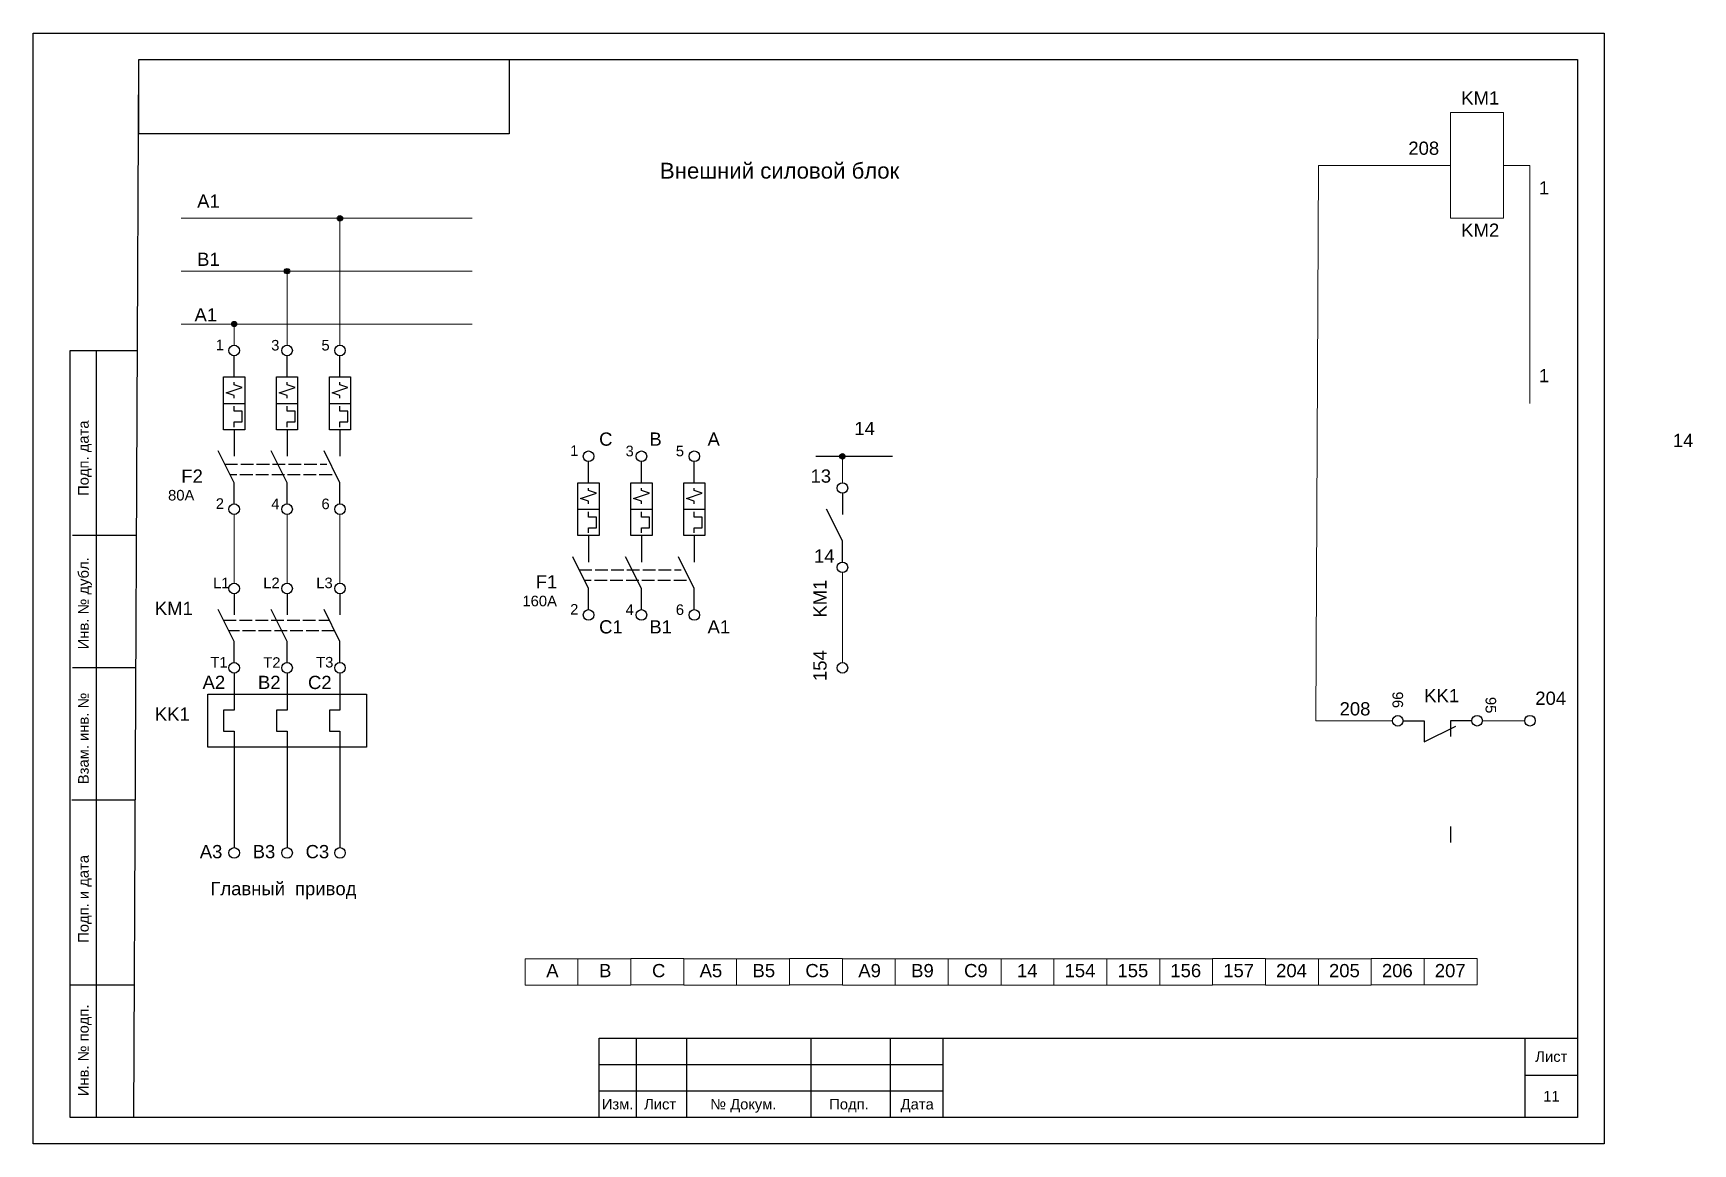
# Model space of a CAD drawing. Header units: millimetres. Extents: x 1674 to 4134, y 2914 to 4124.
# Drawn here: x 3317 to 3630.8, y 3290 to 3500 of the extents above; entities that cross this region are included whole.
import ezdxf

# ---------------------------------------------------------------- set-up
doc = ezdxf.new("R2010")
doc.units = ezdxf.units.MM
doc.linetypes.add('ACAD_ISO02W100', pattern=[15, 12, -3])
doc.layers.add('Аппаратура', color=7, linetype='Continuous', lineweight=20)
doc.layers.add('Рамки', color=7, linetype='Continuous', lineweight=25)
doc.styles.get("Standard").update_dxf_attribs({"font": 'arial.ttf'})

msp = doc.modelspace()

# ---------------------------------------------------------------- texts
at = {"layer": 'Рамки'}
for s, height, p in [('KM1', 2.5, (3587, 3486.5)), ('208', 2.5, (3577, 3477)), ('Внешний силовой блок', 3, (3435.5, 3472.5)), ('1', 2.5, (3601.68, 3469.51)), ('A1', 2.5, (3348, 3467)), ('KM2', 2.5, (3587, 3461.5)), ('B1', 2.5, (3348, 3456)), ('A1', 2.5, (3347.5, 3445.5)), ('1', 2, (3351.52, 3440.06)), ('3', 2, (3362, 3440)), ('5', 2, (3371.5, 3440)), ('1', 2.5, (3601.68, 3434.01)), ('14', 2.5, (3472.25, 3424)), ('C', 2.5, (3424, 3422)), ('B', 2.5, (3433.5, 3422)), ('A', 2.5, (3444.5, 3422)), ('14', 2.5, (3627, 3421.75)), ('1', 2, (3418.52, 3420.06)), ('3', 2, (3429, 3420)), ('5', 2, (3438.5, 3420)), ('F2', 2.5, (3345, 3415)), ('13', 2.5, (3463.97, 3415.01)), ('80A', 2, (3342.5, 3411.64)), ('2', 2, (3351.52, 3410.06)), ('4', 2, (3362, 3410)), ('6', 2, (3371.5, 3410)), ('14', 2.5, (3464.62, 3399.88)), ('L1', 2, (3351.02, 3395.06)), ('L2', 2, (3360.5, 3395.06)), ('L3', 2, (3370.52, 3395.06)), ('F1', 2.5, (3412, 3395)), ('KM1', 2.5, (3340, 3390)), ('160A', 2, (3409.5, 3391.64)), ('2', 2, (3418.52, 3390.06)), ('4', 2, (3429, 3390)), ('6', 2, (3438.5, 3390)), ('C1', 2.5, (3424, 3386.5)), ('B1', 2.5, (3433.5, 3386.5)), ('A1', 2.5, (3444.5, 3386.5)), ('T1', 2, (3350.5, 3380.06)), ('T2', 2, (3360.5, 3380)), ('T3', 2, (3370.5, 3380.06)), ('A2', 2.5, (3349.02, 3376.01)), ('B2', 2.5, (3359.5, 3376)), ('C2', 2.5, (3368.96, 3375.99)), ('208', 2.5, (3564, 3371)), ('KK1', 2.5, (3580, 3373.5)), ('204', 2.5, (3601, 3373)), ('KK1', 2.5, (3340, 3370)), ('A3', 2.5, (3348.5, 3344)), ('B3', 2.5, (3358.5, 3344)), ('C3', 2.5, (3368.5, 3344)), ('Главный', 2.5, (3350.5, 3337)), ('привод', 2.5, (3366.5, 3337)), ('A', 2.5, (3414, 3321.5)), ('B', 2.5, (3424, 3321.5)), ('C', 2.5, (3434, 3321.5)), ('A5', 2.5, (3443, 3321.5)), ('B5', 2.5, (3453, 3321.5)), ('C5', 2.5, (3463, 3321.5)), ('A9', 2.5, (3473, 3321.5)), ('B9', 2.5, (3483, 3321.5)), ('C9', 2.5, (3493, 3321.5)), ('14', 2.5, (3503, 3321.5)), ('154', 2.5, (3512, 3321.5)), ('155', 2.5, (3522, 3321.5)), ('156', 2.5, (3532, 3321.5)), ('157', 2.5, (3542, 3321.5)), ('204', 2.5, (3552, 3321.5)), ('205', 2.5, (3562, 3321.5)), ('206', 2.5, (3572, 3321.5)), ('207', 2.5, (3582, 3321.5))]:
    msp.add_text(s, height=height).set_placement(p)
for s, height, rotation, p in [('KM1', 2.5, 90, (3467, 3389.5)), ('154', 2.5, 90, (3467, 3377.5)), ('96', 2, 270, (3574, 3375.5)), ('95', 2, 270, (3591.6, 3374.5))]:
    msp.add_text(s, height=height, rotation=rotation).set_placement(p)
for s, p in [('Подп. дата', (3327.5, 3412.5)), ('Инв. № дубл.', (3327.5, 3383.5)), ('Взам. инв. №', (3327.5, 3358)), ('Подп. и дата', (3327.5, 3328)), ('Инв. № подп.', (3327.5, 3299))]:
    msp.add_text(s, height=2, rotation=90, dxfattribs=at).set_placement(p)
for s, p in [('Лист', (3601, 3305.5)), ('Изм.', (3424.5, 3296.5)), ('Лист', (3432.5, 3296.5)), ('№ Докум.', (3445, 3296.5)), ('Подп.', (3467.5, 3296.5)), ('Дата', (3481, 3296.5)), ('11', (3602.5, 3298))]:
    msp.add_text(s, height=2, dxfattribs=at).set_placement(p)

# ---------------------------------------------------------------- hatches: boundary and pattern name
h = msp.add_hatch(color=256)
h.dxf.hatch_style = 1
h.paths.add_polyline_path([(3375.5, 3465, 1), (3374.5, 3465, 1)])
h = msp.add_hatch(color=256)
h.dxf.hatch_style = 1
h.paths.add_polyline_path([(3365.5, 3455, 1), (3364.5, 3455, 1)])
h = msp.add_hatch(color=256)
h.dxf.hatch_style = 1
h.paths.add_polyline_path([(3355.5, 3445, 1), (3354.5, 3445, 1)])
h = msp.add_hatch(color=256)
h.dxf.hatch_style = 1
h.paths.add_polyline_path([(3470.5, 3420, 1), (3469.5, 3420, 1)])

# ---------------------------------------------------------------- linework, layer by layer
for p, q in [((3355, 3435), (3355, 3439)), ((3365, 3435), (3365, 3439)), ((3375, 3435), (3375, 3439)), ((3353.5, 3432), (3356.5, 3433)), ((3355, 3433.5), (3355, 3434)), ((3356.5, 3433), (3355, 3433.5)), ((3363.5, 3432), (3366.5, 3433)), ((3365, 3433.5), (3365, 3434)), ((3366.5, 3433), (3365, 3433.5)), ((3373.5, 3432), (3376.5, 3433)), ((3375, 3433.5), (3375, 3434)), ((3376.5, 3433), (3375, 3433.5)), ((3353, 3430), (3357, 3430)), ((3355, 3431.5), (3353.5, 3432)), ((3355, 3431), (3355, 3431.5)), ((3363, 3430), (3367, 3430)), ((3365, 3431.5), (3363.5, 3432)), ((3365, 3431), (3365, 3431.5)), ((3373, 3430), (3377, 3430)), ((3375, 3431.5), (3373.5, 3432)), ((3375, 3431), (3375, 3431.5)), ((3355, 3428.5), (3355, 3429.5)), ((3356.5, 3428.5), (3355, 3428.5)), ((3355, 3425.5), (3355, 3426.5)), ((3355, 3426.5), (3356.5, 3426.5)), ((3356.5, 3426.5), (3356.5, 3428.5)), ((3365, 3428.5), (3365, 3429.5)), ((3366.5, 3428.5), (3365, 3428.5)), ((3365, 3425.5), (3365, 3426.5)), ((3365, 3426.5), (3366.5, 3426.5)), ((3366.5, 3426.5), (3366.5, 3428.5)), ((3375, 3428.5), (3375, 3429.5)), ((3376.5, 3428.5), (3375, 3428.5)), ((3375, 3425.5), (3375, 3426.5)), ((3375, 3426.5), (3376.5, 3426.5)), ((3376.5, 3426.5), (3376.5, 3428.5)), ((3355, 3425), (3355, 3420)), ((3365, 3425), (3365, 3420)), ((3375, 3425), (3375, 3420)), ((3355, 3415), (3352, 3421)), ((3365, 3415), (3362, 3421)), ((3375, 3415), (3372, 3421)), ((3422, 3415), (3422, 3419)), ((3432, 3415), (3432, 3419)), ((3442, 3415), (3442, 3419)), ((3465, 3420), (3479.5, 3420)), ((3355, 3411), (3355, 3415)), ((3365, 3411), (3365, 3415)), ((3375, 3411), (3375, 3415)), ((3422, 3413.5), (3422, 3414)), ((3432, 3413.5), (3432, 3414)), ((3442, 3413.5), (3442, 3414)), ((3420.5, 3412), (3423.5, 3413)), ((3422, 3411.5), (3420.5, 3412)), ((3423.5, 3413), (3422, 3413.5)), ((3422, 3411), (3422, 3411.5)), ((3430.5, 3412), (3433.5, 3413)), ((3432, 3411.5), (3430.5, 3412)), ((3433.5, 3413), (3432, 3413.5)), ((3432, 3411), (3432, 3411.5)), ((3440.5, 3412), (3443.5, 3413)), ((3442, 3411.5), (3440.5, 3412)), ((3443.5, 3413), (3442, 3413.5)), ((3442, 3411), (3442, 3411.5)), ((3470, 3413), (3470, 3409)), ((3420, 3410), (3424, 3410)), ((3422, 3408.5), (3422, 3409.5)), ((3423.5, 3408.5), (3422, 3408.5)), ((3423.5, 3406.5), (3423.5, 3408.5)), ((3430, 3410), (3434, 3410)), ((3432, 3408.5), (3432, 3409.5)), ((3433.5, 3408.5), (3432, 3408.5)), ((3433.5, 3406.5), (3433.5, 3408.5)), ((3440, 3410), (3444, 3410)), ((3442, 3408.5), (3442, 3409.5)), ((3443.5, 3408.5), (3442, 3408.5)), ((3443.5, 3406.5), (3443.5, 3408.5)), ((3470, 3404), (3467, 3410)), ((3422, 3405.5), (3422, 3406.5)), ((3422, 3406.5), (3423.5, 3406.5)), ((3422, 3405), (3422, 3400)), ((3432, 3405.5), (3432, 3406.5)), ((3432, 3406.5), (3433.5, 3406.5)), ((3432, 3405), (3432, 3400)), ((3442, 3405.5), (3442, 3406.5)), ((3442, 3406.5), (3443.5, 3406.5)), ((3442, 3405), (3442, 3400)), ((3470, 3400), (3470, 3404)), ((3422, 3395), (3419, 3401)), ((3432, 3395), (3429, 3401)), ((3442, 3395), (3439, 3401)), ((3355, 3394), (3355, 3390)), ((3365, 3394), (3365, 3390)), ((3375, 3394), (3375, 3390)), ((3422, 3391), (3422, 3395)), ((3432, 3391), (3432, 3395)), ((3442, 3391), (3442, 3395)), ((3355, 3385), (3352, 3391)), ((3365, 3385), (3362, 3391)), ((3375, 3385), (3372, 3391)), ((3355, 3381), (3355, 3385)), ((3365, 3381), (3365, 3385)), ((3375, 3381), (3375, 3385)), ((3355, 3379), (3355, 3372)), ((3365, 3379), (3365, 3372)), ((3375, 3379), (3375, 3372)), ((3355, 3372), (3353, 3372)), ((3353, 3372), (3353, 3368)), ((3365, 3372), (3363, 3372)), ((3363, 3372), (3363, 3368)), ((3375, 3372), (3373, 3372)), ((3373, 3372), (3373, 3368)), ((3353, 3368), (3355, 3368)), ((3355, 3368), (3355, 3346)), ((3363, 3368), (3365, 3368)), ((3365, 3368), (3365, 3346)), ((3373, 3368), (3375, 3368)), ((3375, 3368), (3375, 3346)), ((3576, 3370), (3580, 3370)), ((3580, 3370), (3580, 3366)), ((3580, 3366), (3586, 3369)), ((3589, 3370), (3585, 3370)), ((3585, 3370), (3585, 3367)), ((3585, 3350), (3585, 3347))]:
    msp.add_line(p, q)
for points in [[(3353, 3425), (3353, 3435), (3357, 3435), (3357, 3425)], [(3363, 3425), (3363, 3435), (3367, 3435), (3367, 3425)], [(3373, 3425), (3373, 3435), (3377, 3435), (3377, 3425)], [(3420, 3405), (3420, 3415), (3424, 3415), (3424, 3405)], [(3430, 3405), (3430, 3415), (3434, 3415), (3434, 3405)], [(3440, 3405), (3440, 3415), (3444, 3415), (3444, 3405)], [(3350, 3375), (3380, 3375), (3380, 3365), (3350, 3365)]]:
    msp.add_lwpolyline(points, close=True)
at = {"linetype": 'ACAD_ISO02W100', "ltscale": 0.2}
for points in [[(3353.25, 3418.5), (3372.5, 3418.5)], [(3373.5, 3416.5), (3354.25, 3416.5)], [(3420.25, 3398.5), (3439.5, 3398.5)], [(3440.5, 3396.5), (3421.25, 3396.5)], [(3353, 3389), (3373, 3389)], [(3374, 3387), (3354, 3387)]]:
    msp.add_lwpolyline(points, dxfattribs=at)
for centre, radius in [((3375, 3465), 0.5), ((3365, 3455), 0.5), ((3355, 3445), 0.5), ((3355, 3440), 1), ((3365, 3440), 1), ((3375, 3440), 1), ((3422, 3420), 1), ((3432, 3420), 1), ((3442, 3420), 1), ((3470, 3420), 0.5), ((3470, 3414), 1), ((3355, 3410), 1), ((3365, 3410), 1), ((3375, 3410), 1), ((3470, 3399), 1), ((3355, 3395), 1), ((3365, 3395), 1), ((3375, 3395), 1), ((3422, 3390), 1), ((3432, 3390), 1), ((3442, 3390), 1), ((3355, 3380), 1), ((3365, 3380), 1), ((3375, 3380), 1), ((3470, 3380), 1), ((3575, 3369.98), 1), ((3590, 3370), 1), ((3600, 3370), 1), ((3355, 3345), 1), ((3365, 3345), 1), ((3375, 3345), 1)]:
    msp.add_circle(centre, radius)
at = {"layer": 'Аппаратура'}
for p, q in [((3559.5, 3370), (3560, 3475)), ((3560, 3475), (3575, 3475)), ((3585, 3475), (3575, 3475)), ((3595, 3475), (3600, 3475)), ((3600, 3475), (3600, 3430)), ((3345, 3465), (3400, 3465)), ((3375, 3441), (3375, 3465)), ((3345, 3455), (3400, 3455)), ((3365, 3441), (3365, 3455)), ((3345, 3445), (3400, 3445)), ((3355, 3441), (3355, 3445)), ((3470, 3415), (3470, 3419.5)), ((3355, 3409), (3355, 3396)), ((3365, 3409), (3365, 3396)), ((3375, 3409), (3375, 3396)), ((3470, 3398), (3470, 3381)), ((3574, 3370), (3559.5, 3370)), ((3591, 3370), (3599, 3370))]:
    msp.add_line(p, q, dxfattribs=at)
for points in [[(3595, 3485), (3595, 3465), (3585, 3465), (3585, 3485)], [(3410, 3325), (3420, 3325), (3420, 3320), (3410, 3320)], [(3420, 3325), (3430, 3325), (3430, 3320), (3420, 3320)], [(3430, 3325.03), (3440, 3325.03), (3440, 3320.03), (3430, 3320.03)], [(3440, 3325), (3450, 3325), (3450, 3320), (3440, 3320)], [(3450, 3325), (3460, 3325), (3460, 3320), (3450, 3320)], [(3460, 3325.03), (3470, 3325.03), (3470, 3320.03), (3460, 3320.03)], [(3470, 3325), (3480, 3325), (3480, 3320), (3470, 3320)], [(3480, 3325), (3490, 3325), (3490, 3320), (3480, 3320)], [(3490, 3325), (3500, 3325), (3500, 3320), (3490, 3320)], [(3500, 3325), (3510, 3325), (3510, 3320), (3500, 3320)], [(3510, 3325), (3520, 3325), (3520, 3320), (3510, 3320)], [(3520, 3325), (3530, 3325), (3530, 3320), (3520, 3320)], [(3530, 3325), (3540, 3325), (3540, 3320), (3530, 3320)], [(3540, 3325.03), (3550, 3325.03), (3550, 3320.03), (3540, 3320.03)], [(3550, 3325), (3560, 3325), (3560, 3320), (3550, 3320)], [(3560, 3325), (3570, 3325), (3570, 3320), (3560, 3320)], [(3570, 3325.03), (3580, 3325.03), (3580, 3320.03), (3570, 3320.03)], [(3580, 3325.05), (3590, 3325.05), (3590, 3320.05), (3580, 3320.05)]]:
    msp.add_lwpolyline(points, close=True, dxfattribs=at)
at = {"layer": 'Рамки'}
for p, q in [((3336, 3295), (3337, 3495)), ((3337, 3495), (3609, 3495)), ((3609, 3495), (3609, 3295)), ((3324, 3440), (3336.72, 3440)), ((3324, 3295), (3324, 3440)), ((3329, 3295), (3329, 3440)), ((3336.42, 3405), (3324.42, 3405)), ((3336.42, 3380), (3324.42, 3380)), ((3336.3, 3355), (3324.3, 3355)), ((3336.12, 3320), (3324.12, 3320)), ((3336.12, 3320), (3324.12, 3320)), ((3336.12, 3320), (3324.12, 3320)), ((3431, 3310), (3431, 3295)), ((3440.5, 3310), (3440.5, 3295)), ((3464, 3310), (3464, 3295)), ((3479, 3310), (3479, 3295)), ((3599, 3310), (3599, 3295)), ((3424, 3305), (3489, 3305)), ((3599, 3303), (3609, 3303)), ((3424, 3300), (3489, 3300)), ((3336, 3295), (3324, 3295)), ((3609, 3295), (3336, 3295))]:
    msp.add_line(p, q, dxfattribs=at)
for points in [[(3317, 3500), (3614, 3500), (3614, 3290), (3317, 3290)], [(3337, 3495), (3407, 3495), (3407, 3481), (3337, 3481)], [(3424, 3295), (3424, 3310), (3609, 3310), (3609, 3295)], [(3424, 3310), (3489, 3310), (3489, 3295), (3424, 3295)]]:
    msp.add_lwpolyline(points, close=True, dxfattribs=at)

msp.set_redraw_order([(e.dxf.handle, doc.entitydb.next_handle()) for e in msp.query("TEXT MTEXT ATTDEF DIMENSION ARC_DIMENSION")])  # texts and dimensions are drawn at this point

doc.saveas('drawing.dxf')
